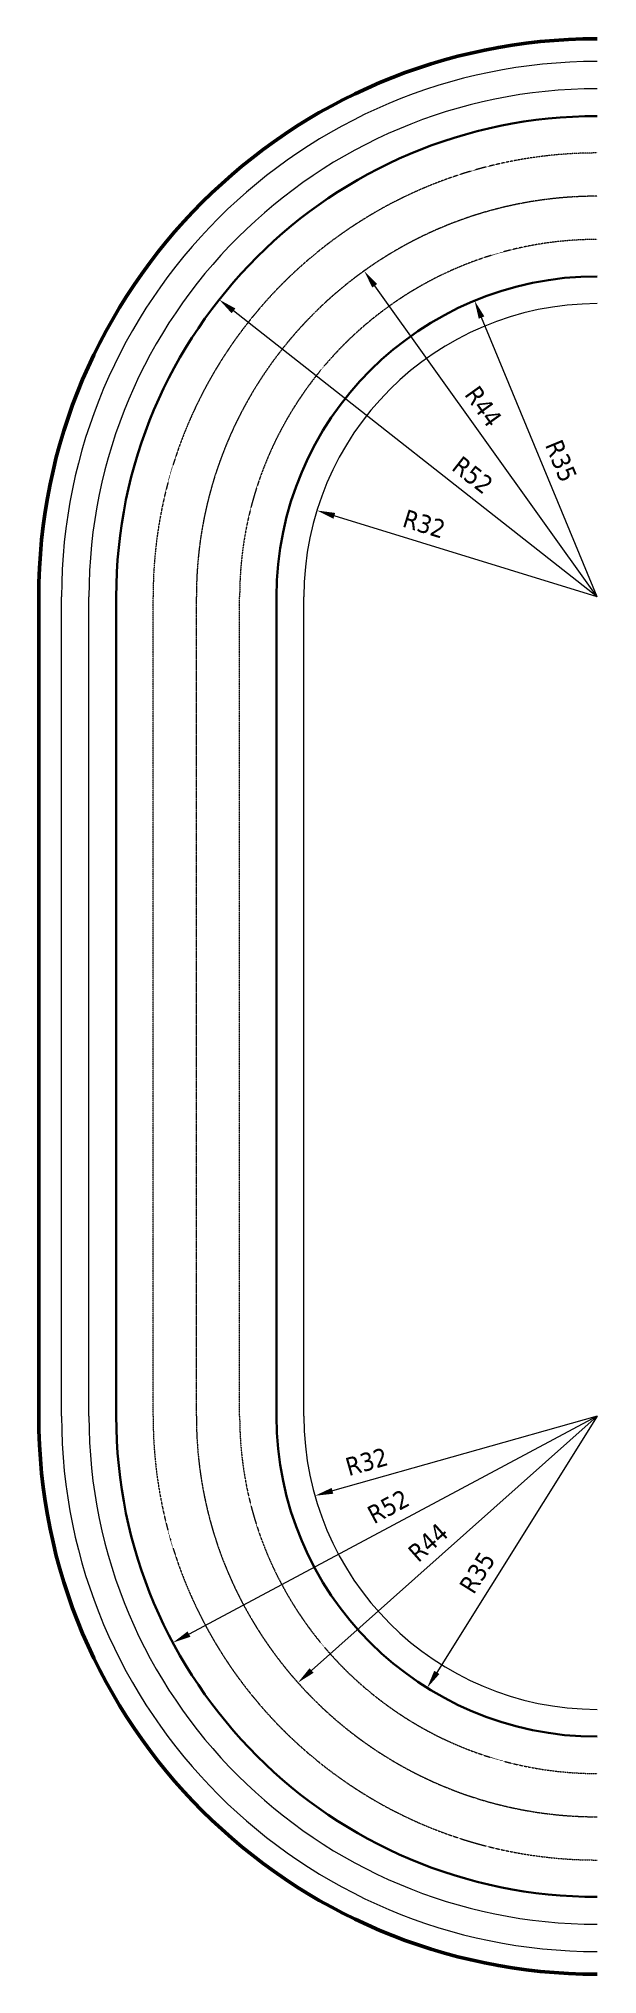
# Model space of a CAD drawing. Header units: millimetres. Extents: x -492806 to 8131902, y -181351 to 2373952.
# Drawn here: x 957928 to 1019228, y 397257 to 609857 of the extents above; entities that cross this region are included whole.
import ezdxf

# ---------------------------------------------------------------- set-up
doc = ezdxf.new("R2010")
doc.units = ezdxf.units.MM
doc.header["$LTSCALE"] = 50
doc.linetypes.add('CENTER2', pattern=[28.575, 19.05, -3.175, 3.175, -3.175])
doc.linetypes.add('DASHED', pattern=[19.05, 12.7, -6.35])
for name, color, linetype, lineweight in [('cherwona', 7, 'Continuous', 50), ('dorogi', 7, 'Continuous', 30), ('osi', 13, 'Continuous', 15), ('smuga', 142, 'Continuous', 15), ('text', 5, 'Continuous', 15), ('trotuar', 212, 'Continuous', 15)]:
    doc.layers.add(name, color=color, linetype=linetype, lineweight=lineweight)
doc.styles.get("Standard").update_dxf_attribs({"font": 'tahoma.ttf'})
doc.dimstyles.new('S-25$4', dxfattribs={"dimscale": 0, "dimtxt": 2, "dimasz": 2, "dimexe": 1, "dimexo": 2, "dimgap": 1, "dimtad": 3, "dimlfac": 0.001, "dimzin": 9, "dimdsep": 46, "dimtxsty": 'Standard', "dimcen": 2, "dimclrd": 256, "dimclre": 256, "dimclrt": 256, "dimadec": 0, "dimazin": 2, "dimtfac": 1, "dimtmove": 0, "dimatfit": 0, "dimldrblk": 'DOTSMALL', "dimfxl": 1, "dimlwd": -1, "dimlwe": -1, "dimarcsym": 0})

msp = doc.modelspace()

# ---------------------------------------------------------------- blocks, each defined once
blk = doc.blocks.new('*D398')
at = {"layer": 'Defpoints', "color": 0, "transparency": 16777216}
for p in [(977731, 581203), (1019228, 548557)]:
    blk.add_point(p, dxfattribs=at)
at = {"layer": 'text', "transparency": 16777216}
blk.add_line((1019228, 548557), (979304, 579966), dxfattribs=at)
blk.add_solid([(979510, 580228), (979098, 579703), (977731, 581203)], dxfattribs=at)
at = {"layer": 'text', "transparency": 16777216, "insert": (1005550, 561917), "char_height": 2002, "attachment_point": 5, "rotation": 321.80712}
blk.add_mtext('R52', dxfattribs=at)
blk = doc.blocks.new('_DotSmall')
at = {"color": 0, "linetype": 'ByBlock', "const_width": 0.5}
blk.add_lwpolyline([(-0.0625, 0, 1), (0.0625, 0, 1)], format="xyb", close=True, dxfattribs=at)
blk = doc.blocks.new('*D399')
at = {"layer": 'Defpoints', "color": 0, "transparency": 16777216}
for p in [(993641, 584352), (1019228, 548557)]:
    blk.add_point(p, dxfattribs=at)
at = {"layer": 'text', "transparency": 16777216}
blk.add_line((1019228, 548557), (994805, 582723), dxfattribs=at)
blk.add_solid([(995077, 582917), (994534, 582529), (993641, 584352)], dxfattribs=at)
at = {"layer": 'text', "transparency": 16777216, "insert": (1006739, 569471), "char_height": 2002, "attachment_point": 5, "rotation": 305.55752}
blk.add_mtext('R44', dxfattribs=at)
blk = doc.blocks.new('*D400')
at = {"layer": 'Defpoints', "color": 0, "transparency": 16777216}
for p in [(1005762, 581079), (1019228, 548557)]:
    blk.add_point(p, dxfattribs=at)
at = {"layer": 'text', "transparency": 16777216}
blk.add_line((1019228, 548557), (1006528, 579229), dxfattribs=at)
blk.add_solid([(1006836, 579357), (1006220, 579102), (1005762, 581079)], dxfattribs=at)
at = {"layer": 'text', "transparency": 16777216, "insert": (1015261, 563481), "char_height": 2002, "attachment_point": 5, "rotation": 292.49218}
blk.add_mtext('R35', dxfattribs=at)
blk = doc.blocks.new('*D407')
at = {"layer": 'Defpoints', "color": 0, "transparency": 16777216}
for p in [(988456, 558038), (1019228, 548557)]:
    blk.add_point(p, dxfattribs=at)
at = {"layer": 'text', "transparency": 16777216}
blk.add_line((1019228, 548557), (990369, 557448), dxfattribs=at)
blk.add_solid([(990467, 557767), (990271, 557129), (988456, 558038)], dxfattribs=at)
at = {"layer": 'text', "transparency": 16777216, "insert": (1000230, 556549), "char_height": 2002, "attachment_point": 5, "rotation": 342.87579}
blk.add_mtext('R32', dxfattribs=at)
blk = doc.blocks.new('*D409')
at = {"layer": 'Defpoints', "color": 0, "transparency": 16777216}
for p in [(1019228, 458557), (972655, 433682)]:
    blk.add_point(p, dxfattribs=at)
at = {"layer": 'text', "transparency": 16777216}
blk.add_line((1019228, 458557), (974421, 434625), dxfattribs=at)
blk.add_solid([(974263, 434919), (974578, 434331), (972655, 433682)], dxfattribs=at)
at = {"layer": 'text', "transparency": 16777216, "insert": (996298, 448626), "char_height": 2002, "attachment_point": 5, "rotation": 28.10674}
blk.add_mtext('R52', dxfattribs=at)
blk = doc.blocks.new('*D410')
at = {"layer": 'Defpoints', "color": 0, "transparency": 16777216}
for p in [(1019228, 458557), (986375, 429288)]:
    blk.add_point(p, dxfattribs=at)
at = {"layer": 'text', "transparency": 16777216}
blk.add_line((1019228, 458557), (987870, 430619), dxfattribs=at)
blk.add_solid([(987648, 430869), (988092, 430370), (986375, 429288)], dxfattribs=at)
at = {"layer": 'text', "transparency": 16777216, "insert": (1000658, 444694), "char_height": 2002, "attachment_point": 5, "rotation": 41.69802}
blk.add_mtext('R44', dxfattribs=at)
blk = doc.blocks.new('*D411')
at = {"layer": 'Defpoints', "color": 0, "transparency": 16777216}
for p in [(1019228, 458557), (1000556, 428717)]:
    blk.add_point(p, dxfattribs=at)
at = {"layer": 'text', "transparency": 16777216}
blk.add_line((1019228, 458557), (1001618, 430414), dxfattribs=at)
blk.add_solid([(1001335, 430591), (1001901, 430237), (1000556, 428717)], dxfattribs=at)
at = {"layer": 'text', "transparency": 16777216, "insert": (1006064, 441373), "char_height": 2002, "attachment_point": 5, "rotation": 57.96352}
blk.add_mtext('R35', dxfattribs=at)
blk = doc.blocks.new('*D412')
at = {"layer": 'Defpoints', "color": 0, "transparency": 16777216}
for p in [(1019228, 458557), (988237, 449816)]:
    blk.add_point(p, dxfattribs=at)
at = {"layer": 'text', "transparency": 16777216}
blk.add_line((1019228, 458557), (990164, 450360), dxfattribs=at)
blk.add_solid([(990073, 450681), (990254, 450039), (988237, 449816)], dxfattribs=at)
at = {"layer": 'text', "transparency": 16777216, "insert": (993920, 453542), "char_height": 2002, "attachment_point": 5, "rotation": 15.75007}
blk.add_mtext('R32', dxfattribs=at)

# ---------------------------------------------------------------- dimensions: what is measured, and where the dimension line sits
at = {"layer": 'text'}
for center, mpoint, text, picture, middle in [((1019228.034, 548556.687), (993641.155, 584352.101), 'R44', '*D399', (1005110.27, 568307.092)), ((1019228.034, 548556.687), (977730.732, 581203.494), 'R52', '*D398', (1004286.846, 560311.236)), ((1019228.034, 548556.687), (1005762.015, 581079.085), 'R35', '*D400', (1013372.48, 562698.703)), ((1019228.034, 548556.687), (988455.502, 558037.789), 'R32', '*D407', (999628.125, 554595.473)), ((1019228.034, 458556.687), (972654.663, 433681.778), 'R52', '*D409', (997260.522, 446823.805)), ((1019228.034, 458556.687), (986374.94, 429287.689), 'R44', '*D410', (1001989.6, 443198.873)), ((1019228.034, 458556.687), (988236.986, 449816.265), 'R32', '*D412', (994474.259, 451575.367)), ((1019228.034, 458556.687), (1000555.872, 428717.278), 'R35', '*D411', (1007796.641, 440288.529))]:
    dim = msp.add_radius_dim(center=center, mpoint=mpoint, text=text, dimstyle='S-25$4', override={"dimscale": 1001.001001}, dxfattribs=at)
    dim.commit()
    dim.dimension.update_dxf_attribs({"geometry": picture, "text_midpoint": middle, "dimtype": 164})

# ---------------------------------------------------------------- linework, layer by layer
at = {"layer": 'cherwona', "color": 1}
msp.add_line((957928.034, 458556.687), (957928.034, 548556.687), dxfattribs=at)
for centre, start, end in [((1019228.034, 548556.687), 90, 180), ((1019228.034, 458556.687), 180, 270)]:
    msp.add_arc(centre, 61300, start, end, dxfattribs=at)
at = {"layer": 'dorogi'}
for p, q in [((966428.034, 458556.687), (966428.034, 548556.687)), ((984028.034, 458556.687), (984028.034, 548556.687))]:
    msp.add_line(p, q, dxfattribs=at)
for centre, radius, start, end in [((1019228.034, 548556.687), 52800, 90, 180), ((1019228.034, 548556.687), 35200, 90, 180), ((1019228.034, 458556.687), 52800, 180, 270), ((1019228.034, 458556.687), 35200, 180, 270)]:
    msp.add_arc(centre, radius, start, end, dxfattribs=at)
at = {"layer": 'osi', "linetype": 'CENTER2', "ltscale": 0.02}
msp.add_line((975228.034, 458556.687), (975228.034, 548556.687), dxfattribs=at)
for centre, start, end in [((1019228.034, 548556.687), 90, 180), ((1019228.034, 458556.687), 180, 270)]:
    msp.add_arc(centre, 44000, start, end, dxfattribs=at)
at = {"layer": 'smuga', "linetype": 'DASHED', "ltscale": 0.01}
for p, q in [((970478.034, 458556.687), (970478.034, 548556.687)), ((979978.034, 458556.687), (979978.034, 548556.687))]:
    msp.add_line(p, q, dxfattribs=at)
for centre, radius, start, end in [((1019228.034, 548556.687), 48750, 90, 180), ((1019228.034, 548556.687), 39250, 90, 180), ((1019228.034, 458556.687), 48750, 180, 270), ((1019228.034, 458556.687), 39250, 180, 270)]:
    msp.add_arc(centre, radius, start, end, dxfattribs=at)
at = {"layer": 'trotuar'}
for p, q in [((960428.034, 458556.687), (960428.034, 548556.687)), ((963428.034, 458556.687), (963428.034, 548556.687)), ((987028.034, 458556.687), (987028.034, 548556.687))]:
    msp.add_line(p, q, dxfattribs=at)
for centre, radius, start, end in [((1019228.034, 548556.687), 58800, 90, 180), ((1019228.034, 548556.687), 55800, 90, 180), ((1019228.034, 548556.687), 32200, 90, 180), ((1019228.034, 458556.687), 58800, 180, 270), ((1019228.034, 458556.687), 55800, 180, 270), ((1019228.034, 458556.687), 32200, 180, 270)]:
    msp.add_arc(centre, radius, start, end, dxfattribs=at)

msp.set_redraw_order([(e.dxf.handle, doc.entitydb.next_handle()) for e in msp.query("TEXT MTEXT ATTDEF DIMENSION ARC_DIMENSION")])  # texts and dimensions are drawn at this point

doc.saveas('drawing.dxf')
